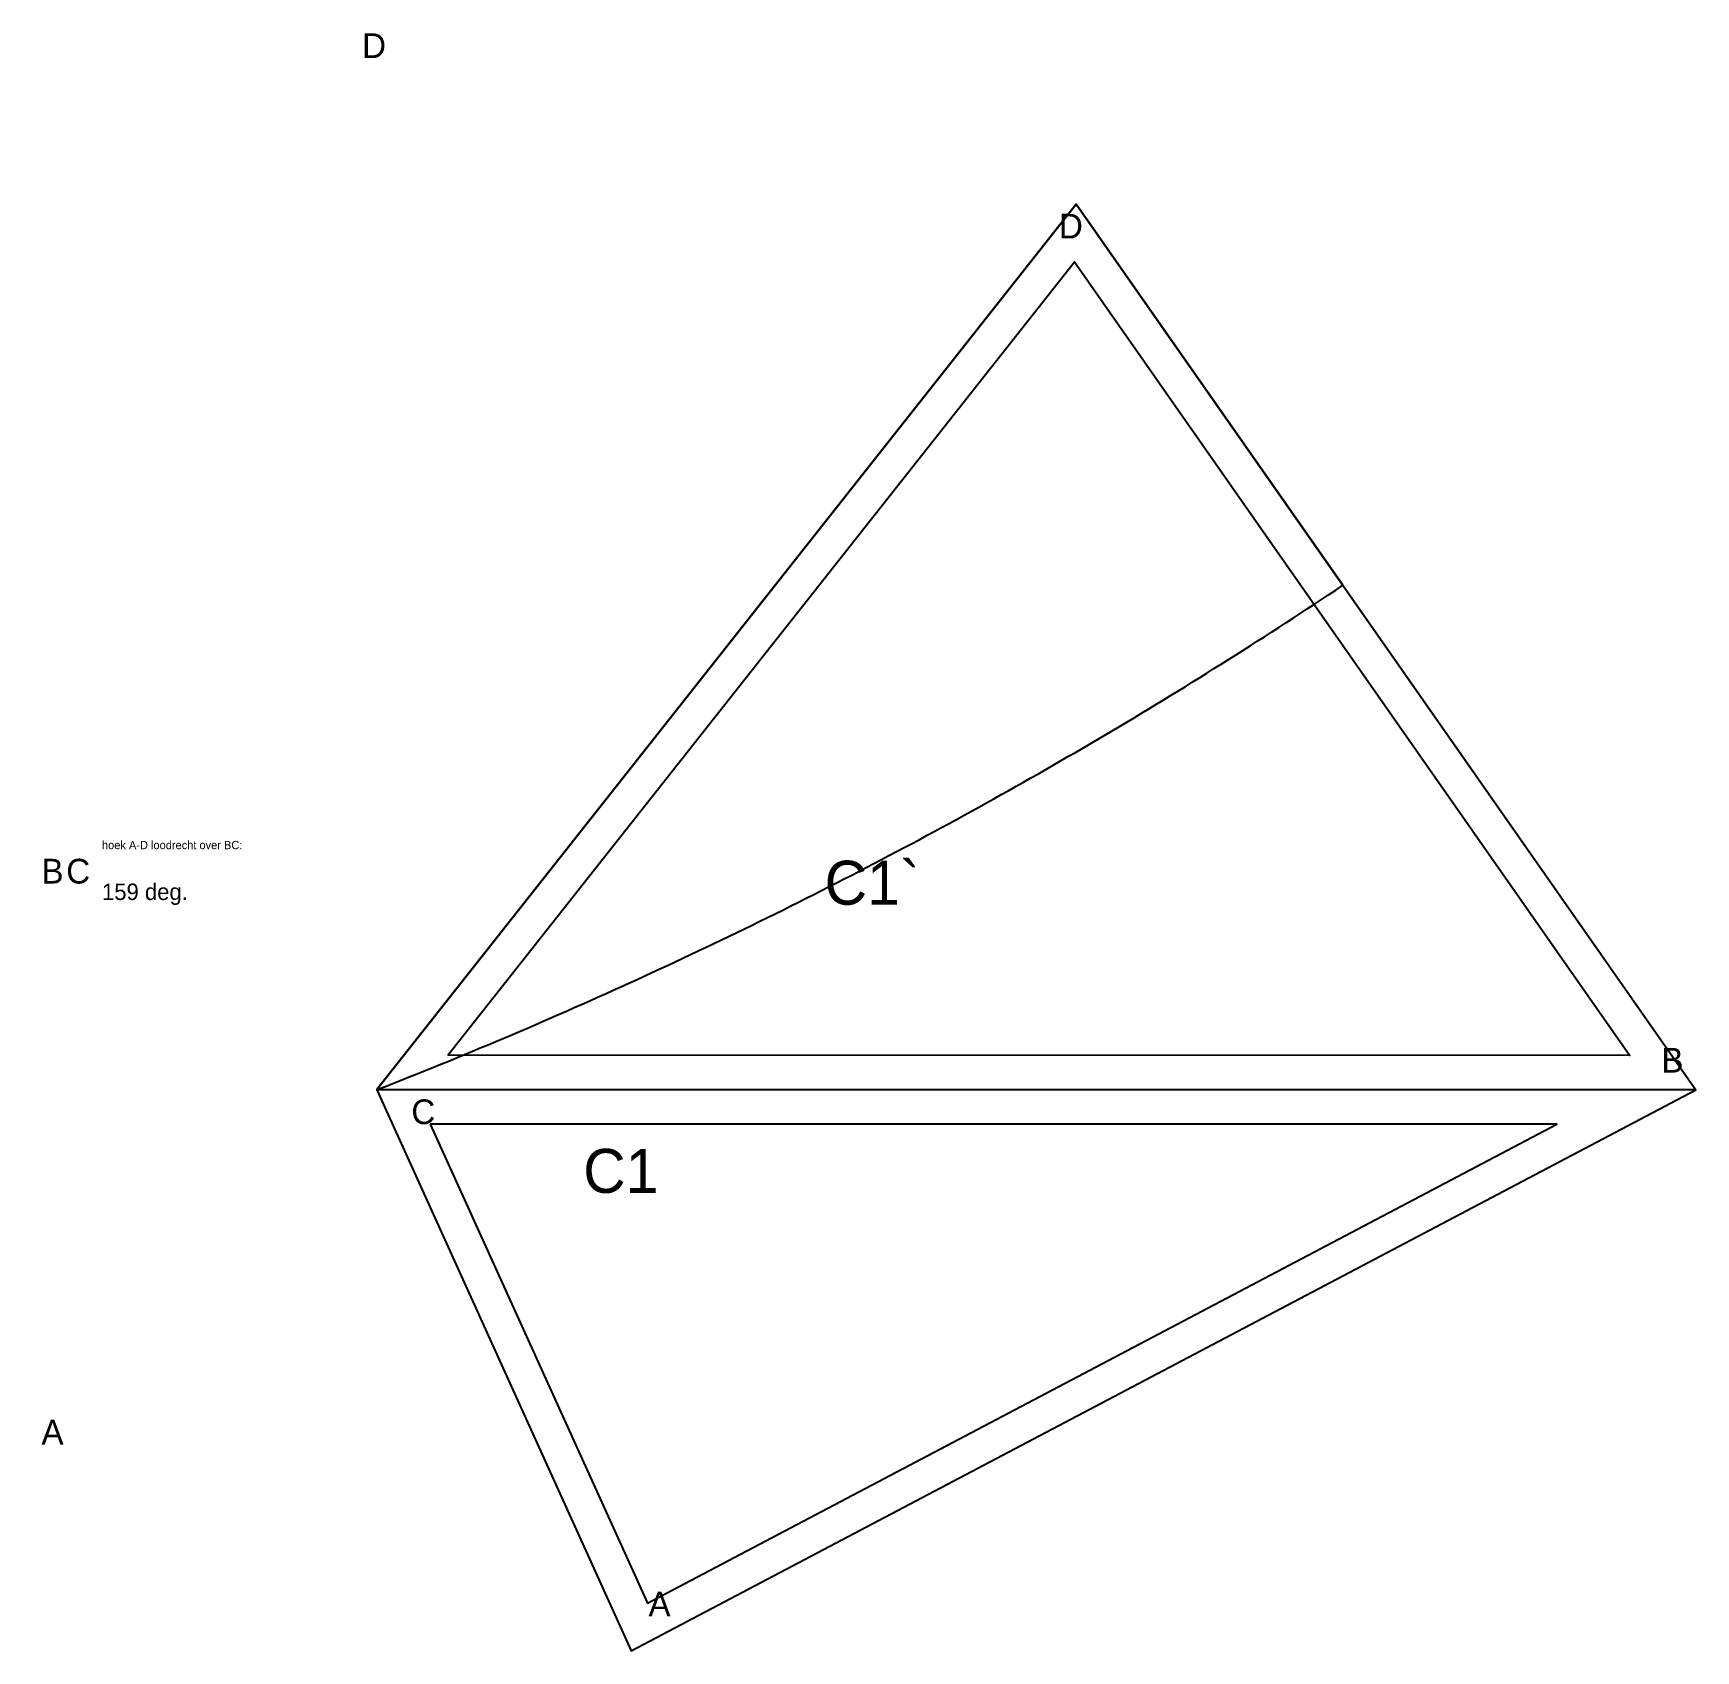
# Model space of a CAD drawing. Extents: x -8646 to 178477, y -34077 to 43180.
# Drawn here: x 174927 to 177346, y 20042 to 22395 of the extents above; entities that cross this region are included whole.
import ezdxf

# ---------------------------------------------------------------- set-up
doc = ezdxf.new("R2010")
doc.units = 0
doc.header["$MEASUREMENT"] = 0
for name, color, linetype in [('08-text.roosters', 7, 'CONTINUOUS'), ('81_roosters.GEVULD', 7, 'CONTINUOUS'), ('81_roosters.offsets', 1, 'CONTINUOUS'), ('81_ROOSTERS_PLINE', 5, 'CONTINUOUS')]:
    doc.layers.add(name, color=color, linetype=linetype)

msp = doc.modelspace()

# ---------------------------------------------------------------- texts
at = {"layer": '08-text.roosters'}
for s, height, p in [('D', 36, (175405.8, 22359.1, -1017.1)), ('D', 36, (176419.5, 22096.5)), ('hoek A-D loodrecht over BC: ', 12, (175027.4, 21208.1)), ('B', 36, (174939.4, 21158.1)), ('C', 36, (174975.4, 21158.1)), ('C1`', 64, (176078.6, 21127.3)), ('159 deg.', 24, (175027.4, 21134.1)), ('B', 36, (177295.8, 20883.1)), ('C', 36, (175477.4, 20808.1)), ('C1', 64, (175727.4, 20708.1)), ('A', 36, (174939.4, 20342, -370)), ('A', 36, (175822.4, 20092))]:
    msp.add_text(s, height=height, dxfattribs=at).set_placement(p)

# ---------------------------------------------------------------- linework, layer by layer
at = {"layer": '81_roosters.GEVULD', "extrusion": (7.2582e-05, 5.07759e-05, -1)}
msp.add_lwpolyline([(-175427.2, 20858.4), (-175427.3, 20858.5), (-175427.5, 20858.5), (-175427.6, 20858.5), (-175427.7, 20858.6), (-175427.8, 20858.6), (-175427.9, 20858.7), (-175428, 20858.7), (-175428.1, 20858.7), (-175428.2, 20858.8), (-175428.3, 20858.8), (-175428.5, 20858.8), (-175428.6, 20858.9), (-175428.7, 20858.9), (-175428.8, 20858.9), (-175428.9, 20859), (-175429, 20859), (-175429.1, 20859), (-175429.2, 20859.1), (-175429.4, 20859.2), (-175429.6, 20859.2), (-175429.9, 20859.3), (-175430.1, 20859.4), (-175430.3, 20859.4), (-175430.5, 20859.5), (-175430.7, 20859.6), (-175430.9, 20859.6), (-175431.1, 20859.7), (-175431.3, 20859.8), (-175431.5, 20859.9), (-175431.7, 20859.9), (-175431.9, 20860), (-175432.1, 20860.1), (-175432.3, 20860.1), (-175432.5, 20860.2), (-175432.7, 20860.3), (-175432.9, 20860.4), (-175433.1, 20860.4), (-175433.3, 20860.5), (-175433.5, 20860.6), (-175433.7, 20860.6), (-175433.9, 20860.7), (-175434.1, 20860.8), (-175434.2, 20860.8), (-175434.4, 20860.9), (-175434.6, 20861), (-175434.8, 20861.1), (-175435, 20861.1), (-175435.2, 20861.2), (-175435.4, 20861.3), (-175435.6, 20861.3), (-175435.8, 20861.4), (-175435.9, 20861.5), (-175436.1, 20861.6), (-175436.5, 20861.7), (-175436.9, 20861.8), (-175437.2, 20862), (-175437.6, 20862.1), (-175438, 20862.3), (-175438.3, 20862.4), (-175439.8, 20863), (-175451.3, 20867.5), (-175462.8, 20872.1), (-175474.3, 20876.7), (-175485.9, 20881.3), (-175497.4, 20885.9), (-175508.9, 20890.6), (-175520.3, 20895.3), (-175531.8, 20899.9), (-175543.3, 20904.7), (-175554.8, 20909.4), (-175566.2, 20914.1), (-175577.7, 20918.9), (-175589.1, 20923.7), (-175600.5, 20928.5), (-175612, 20933.3), (-175623.4, 20938.1), (-175634.8, 20943), (-175646.2, 20947.9), (-175657.6, 20952.8), (-175669, 20957.7), (-175680.3, 20962.6), (-175691.7, 20967.6), (-175703.1, 20972.6), (-175714.4, 20977.6), (-175725.8, 20982.6), (-175737.1, 20987.6), (-175748.4, 20992.7), (-175759.7, 20997.7), (-175771, 21002.8), (-175782.3, 21007.9), (-175793.6, 21013.1), (-175804.9, 21018.2), (-175816.2, 21023.4), (-175827.4, 21028.6), (-175838.7, 21033.8), (-175849.9, 21039), (-175861.2, 21044.3), (-175872.4, 21049.5), (-175883.6, 21054.8), (-175894.8, 21060.1), (-175906.1, 21065.4), (-175917.2, 21070.7), (-175928.4, 21076.1), (-175939.6, 21081.5), (-175950.8, 21086.9), (-175961.9, 21092.3), (-175973.1, 21097.7), (-175984.2, 21103.2), (-175995.3, 21108.6), (-176006.5, 21114.1), (-176017.6, 21119.6), (-176028.7, 21125.2), (-176039.8, 21130.7), (-176050.9, 21136.3), (-176061.9, 21141.8), (-176073, 21147.4), (-176084, 21153.1), (-176095.1, 21158.7), (-176106.1, 21164.4), (-176117.2, 21170), (-176128.2, 21175.7), (-176139.2, 21181.4), (-176150.2, 21187.2), (-176161.2, 21192.9), (-176172.1, 21198.7), (-176183.1, 21204.5), (-176194.1, 21210.3), (-176205, 21216.1), (-176216, 21221.9), (-176226.9, 21227.8), (-176237.8, 21233.7), (-176248.7, 21239.6), (-176259.6, 21245.5), (-176270.5, 21251.4), (-176281.4, 21257.4), (-176292.2, 21263.4), (-176303.1, 21269.3), (-176314, 21275.4), (-176324.8, 21281.4), (-176335.6, 21287.4), (-176346.4, 21293.5), (-176357.2, 21299.6), (-176368, 21305.7), (-176378.8, 21311.8), (-176389.6, 21317.9), (-176400.4, 21324.1), (-176411.1, 21330.3), (-176421.9, 21336.4), (-176432.6, 21342.7), (-176443.3, 21348.9), (-176454, 21355.1), (-176464.7, 21361.4), (-176475.4, 21367.7), (-176486.1, 21374), (-176496.8, 21380.3), (-176507.4, 21386.6), (-176518.1, 21393), (-176528.7, 21399.4), (-176539.4, 21405.8), (-176550, 21412.2), (-176560.6, 21418.6), (-176571.2, 21425), (-176581.8, 21431.5), (-176592.3, 21438), (-176602.9, 21444.5), (-176613.4, 21451), (-176624, 21457.5), (-176634.5, 21464.1), (-176645, 21470.7), (-176655.5, 21477.3), (-176666, 21483.9), (-176676.5, 21490.5), (-176687, 21497.1), (-176697.4, 21503.8), (-176707.9, 21510.5), (-176718.3, 21517.2), (-176728.8, 21523.9), (-176739.2, 21530.6), (-176749.6, 21537.4), (-176760, 21544.1), (-176770.3, 21550.9), (-176780.7, 21557.7), (-176791.1, 21564.5), (-176801.4, 21571.4), (-176811.8, 21578.2), (-176822.1, 21585.1), (-176832.4, 21592), (-176444.5, 22146.5), (-175427.2, 20858.4)], dxfattribs=at)
at = {"layer": '81_roosters.offsets', "elevation": -0.1, "flags": 128}
for points in [[(175427.2, 20858.4), (176444.5, 22146.5), (177345.8, 20858.1)], [(175530.4, 20908.4), (176442.1, 22062.7), (177249.8, 20908.1)]]:
    msp.add_lwpolyline(points, close=True, dxfattribs=at)
at = {"layer": '81_roosters.offsets', "flags": 128}
for points in [[(175427.4, 20858.1), (175797.4, 20042), (177345.8, 20858.1)], [(175505, 20808.1), (175821, 20111), (177143.7, 20808.1)]]:
    msp.add_lwpolyline(points, close=True, dxfattribs=at)
at = {"layer": '81_ROOSTERS_PLINE', "extrusion": (-0.932152, 0.362068, -7.2582e-05)}
msp.add_lwpolyline([(-83058.5, -11.1), (-83058.6, -11.2), (-83058.6, -11.3), (-83058.6, -11.4), (-83058.7, -11.6), (-83058.7, -11.7), (-83058.7, -11.8), (-83058.8, -11.9), (-83058.8, -12), (-83058.8, -12.1), (-83058.9, -12.2), (-83058.9, -12.3), (-83058.9, -12.4), (-83059, -12.5), (-83059, -12.7), (-83059.1, -12.8), (-83059.1, -12.9), (-83059.1, -13), (-83059.2, -13.1), (-83059.2, -13.3), (-83059.3, -13.5), (-83059.4, -13.7), (-83059.4, -13.9), (-83059.5, -14.1), (-83059.6, -14.4), (-83059.7, -14.6), (-83059.7, -14.8), (-83059.8, -15), (-83059.9, -15.2), (-83059.9, -15.4), (-83060, -15.6), (-83060.1, -15.8), (-83060.2, -16), (-83060.2, -16.2), (-83060.3, -16.4), (-83060.4, -16.6), (-83060.4, -16.8), (-83060.5, -17), (-83060.6, -17.2), (-83060.6, -17.4), (-83060.7, -17.5), (-83060.8, -17.7), (-83060.9, -17.9), (-83060.9, -18.1), (-83061, -18.3), (-83061.1, -18.5), (-83061.1, -18.7), (-83061.2, -18.9), (-83061.3, -19.1), (-83061.4, -19.3), (-83061.4, -19.4), (-83061.5, -19.6), (-83061.6, -19.8), (-83061.6, -20), (-83061.8, -20.4), (-83061.9, -20.7), (-83062.1, -21.1), (-83062.2, -21.5), (-83062.3, -21.8), (-83062.5, -22.2), (-83063.1, -23.6), (-83067.6, -35.2), (-83072.2, -46.7), (-83076.8, -58.2), (-83081.4, -69.7), (-83086, -81.2), (-83090.7, -92.7), (-83095.3, -104.2), (-83100, -115.7), (-83104.7, -127.2), (-83109.5, -138.6), (-83114.2, -150.1), (-83119, -161.5), (-83123.8, -173), (-83128.6, -184.4), (-83133.4, -195.8), (-83138.2, -207.2), (-83143.1, -218.7), (-83148, -230.1), (-83152.9, -241.4), (-83157.8, -252.8), (-83162.7, -264.2), (-83167.7, -275.6), (-83172.7, -286.9), (-83177.7, -298.3), (-83182.7, -309.6), (-83187.7, -321), (-83192.8, -332.3), (-83197.8, -343.6), (-83202.9, -354.9), (-83208, -366.2), (-83213.2, -377.5), (-83218.3, -388.8), (-83223.5, -400.1), (-83228.7, -411.3), (-83233.9, -422.6), (-83239.1, -433.8), (-83244.3, -445.1), (-83249.6, -456.3), (-83254.9, -467.5), (-83260.2, -478.7), (-83265.5, -489.9), (-83270.8, -501.1), (-83276.2, -512.3), (-83281.6, -523.5), (-83287, -534.6), (-83292.4, -545.8), (-83297.8, -556.9), (-83303.2, -568.1), (-83308.7, -579.2), (-83314.2, -590.3), (-83319.7, -601.5), (-83325.2, -612.6), (-83330.8, -623.6), (-83336.3, -634.7), (-83341.9, -645.8), (-83347.5, -656.9), (-83353.1, -667.9), (-83358.8, -679), (-83364.4, -690), (-83370.1, -701), (-83375.8, -712), (-83381.5, -723.1), (-83387.3, -734), (-83393, -745), (-83398.8, -756), (-83404.6, -767), (-83410.4, -777.9), (-83416.2, -788.9), (-83422, -799.8), (-83427.9, -810.8), (-83433.8, -821.7), (-83439.7, -832.6), (-83445.6, -843.5), (-83451.5, -854.4), (-83457.5, -865.3), (-83463.4, -876.1), (-83469.4, -887), (-83475.4, -897.8), (-83481.5, -908.7), (-83487.5, -919.5), (-83493.6, -930.3), (-83499.7, -941.1), (-83505.8, -951.9), (-83511.9, -962.7), (-83518, -973.5), (-83524.2, -984.2), (-83530.3, -995), (-83536.5, -1005.7), (-83542.7, -1016.5), (-83549, -1027.2), (-83555.2, -1037.9), (-83561.5, -1048.6), (-83567.8, -1059.3), (-83574.1, -1070), (-83580.4, -1080.7), (-83586.7, -1091.3), (-83593.1, -1102), (-83599.4, -1112.6), (-83605.8, -1123.2), (-83612.3, -1133.9), (-83618.7, -1144.5), (-83625.1, -1155.1), (-83631.6, -1165.6), (-83638.1, -1176.2), (-83644.6, -1186.8), (-83651.1, -1197.3), (-83657.6, -1207.9), (-83664.2, -1218.4), (-83670.7, -1228.9), (-83677.3, -1239.4), (-83683.9, -1249.9), (-83690.6, -1260.4), (-83697.2, -1270.9), (-83703.9, -1281.3), (-83710.5, -1291.8), (-83717.2, -1302.2), (-83724, -1312.6), (-83730.7, -1323), (-83737.4, -1333.4), (-83744.2, -1343.8), (-83751, -1354.2), (-83757.8, -1364.6), (-83764.6, -1374.9), (-83771.4, -1385.3), (-83778.3, -1395.6), (-83785.2, -1405.9), (-83792.1, -1416.3), (-84346.5, -1028.4), (-83058.5, -11.1)], dxfattribs=at)
at = {"layer": '81_ROOSTERS_PLINE', "extrusion": (0.932152, -0.362068, 7.2582e-05)}
msp.add_lwpolyline([(83792.1, -1416.3), (83058.2, -1929.7), (83058.5, -12.1), (83058.5, -12.1), (83058.5, -12.1), (83058.5, -12.1), (83058.5, -12.1), (83058.5, -12.1), (83058.5, -12.1), (83058.5, -12.1), (83058.5, -12.1), (83058.5, -12.1), (83058.5, -12.1), (83058.5, -12.1), (83058.5, -12.1), (83058.5, -12.1), (83058.5, -12.1), (83058.5, -12.1), (83058.5, -12.1), (83058.5, -12.1), (83058.5, -12.1), (83058.5, -12.1), (83058.5, -12.1), (83058.5, -12.1), (83058.5, -12.1), (83058.5, -12.1), (83058.5, -12.1), (83058.5, -12.1), (83058.5, -12.1), (83058.5, -12.1), (83058.5, -12.1), (83058.5, -12.1), (83058.5, -12.1), (83058.5, -12.1), (83058.5, -12.1), (83058.5, -12.1), (83058.5, -12.1), (83058.5, -12.1), (83058.5, -12.1), (83058.5, -12.1), (83058.5, -12.1), (83058.5, -12.1), (83058.5, -12.1), (83058.5, -12.1), (83058.5, -12.1), (83058.5, -12.1), (83058.5, -12.1), (83058.5, -12.1), (83058.5, -12.1), (83058.5, -12.1), (83058.5, -12.1), (83058.5, -12.1), (83058.5, -12.1), (83058.5, -12.1), (83058.5, -12.1), (83058.5, -12.1), (83058.5, -12.1), (83058.5, -12.1), (83058.5, -12.1), (83058.5, -12.1), (83058.5, -12.1), (83058.5, -12.1), (83058.5, -12.1), (83058.5, -12.1), (83058.5, -12.1), (83058.5, -12.1), (83058.5, -12.1), (83058.5, -12.1), (83058.5, -12.1), (83058.5, -12.1), (83058.5, -12.1), (83058.5, -12.1), (83058.5, -12), (83058.5, -12), (83058.5, -12), (83058.5, -12), (83058.5, -12), (83058.5, -12), (83058.5, -12), (83058.5, -12), (83058.5, -12), (83058.5, -12), (83058.5, -11.9), (83058.5, -11.9), (83058.5, -11.9), (83058.5, -11.9), (83058.5, -11.9), (83058.5, -11.9), (83058.5, -11.9), (83058.5, -11.9), (83058.5, -11.8), (83058.5, -11.8), (83058.5, -11.8), (83058.5, -11.8), (83058.5, -11.8), (83058.5, -11.7), (83058.5, -11.7), (83058.5, -11.7), (83058.5, -11.7), (83058.5, -11.6), (83058.5, -11.6), (83058.5, -11.6), (83058.5, -11.6), (83058.5, -11.6), (83058.5, -11.5), (83058.5, -11.5), (83058.5, -11.5), (83058.5, -11.5), (83058.5, -11.4), (83058.5, -11.4), (83058.5, -11.4), (83058.5, -11.4), (83058.5, -11.4), (83058.5, -11.3), (83058.5, -11.3), (83058.5, -11.3), (83058.5, -11.3), (83058.5, -11.2), (83058.5, -11.2), (83058.5, -11.2), (83058.5, -11.2), (83058.5, -11.1), (83058.5, -11.1), (83058.5, -11.1), (83058.6, -11.2), (83058.6, -11.3), (83058.6, -11.4), (83058.7, -11.6), (83058.7, -11.7), (83058.7, -11.8), (83058.8, -11.9), (83058.8, -12), (83058.8, -12.1), (83058.9, -12.2), (83058.9, -12.3), (83058.9, -12.4), (83059, -12.5), (83059, -12.7), (83059.1, -12.8), (83059.1, -12.9), (83059.1, -13), (83059.2, -13.1), (83059.2, -13.3), (83059.3, -13.5), (83059.4, -13.7), (83059.4, -13.9), (83059.5, -14.1), (83059.6, -14.4), (83059.7, -14.6), (83059.7, -14.8), (83059.8, -15), (83059.9, -15.2), (83059.9, -15.4), (83060, -15.6), (83060.1, -15.8), (83060.2, -16), (83060.2, -16.2), (83060.3, -16.4), (83060.4, -16.6), (83060.4, -16.8), (83060.5, -17), (83060.6, -17.2), (83060.6, -17.4), (83060.7, -17.5), (83060.8, -17.7), (83060.9, -17.9), (83060.9, -18.1), (83061, -18.3), (83061.1, -18.5), (83061.1, -18.7), (83061.2, -18.9), (83061.3, -19.1), (83061.4, -19.3), (83061.4, -19.4), (83061.5, -19.6), (83061.6, -19.8), (83061.6, -20), (83061.8, -20.4), (83061.9, -20.7), (83062.1, -21.1), (83062.2, -21.5), (83062.3, -21.8), (83062.5, -22.2), (83063.1, -23.6), (83067.6, -35.2), (83072.2, -46.7), (83076.8, -58.2), (83081.4, -69.7), (83086, -81.2), (83090.7, -92.7), (83095.3, -104.2), (83100, -115.7), (83104.7, -127.2), (83109.5, -138.6), (83114.2, -150.1), (83119, -161.5), (83123.8, -173), (83128.6, -184.4), (83133.4, -195.8), (83138.2, -207.2), (83143.1, -218.7), (83148, -230.1), (83152.9, -241.4), (83157.8, -252.8), (83162.7, -264.2), (83167.7, -275.6), (83172.7, -286.9), (83177.7, -298.3), (83182.7, -309.6), (83187.7, -321), (83192.8, -332.3), (83197.8, -343.6), (83202.9, -354.9), (83208, -366.2), (83213.2, -377.5), (83218.3, -388.8), (83223.5, -400.1), (83228.7, -411.3), (83233.9, -422.6), (83239.1, -433.8), (83244.3, -445.1), (83249.6, -456.3), (83254.9, -467.5), (83260.2, -478.7), (83265.5, -489.9), (83270.8, -501.1), (83276.2, -512.3), (83281.6, -523.5), (83287, -534.6), (83292.4, -545.8), (83297.8, -556.9), (83303.2, -568.1), (83308.7, -579.2), (83314.2, -590.3), (83319.7, -601.5), (83325.2, -612.6), (83330.8, -623.6), (83336.3, -634.7), (83341.9, -645.8), (83347.5, -656.9), (83353.1, -667.9), (83358.8, -679), (83364.4, -690), (83370.1, -701), (83375.8, -712), (83381.5, -723.1), (83387.3, -734), (83393, -745), (83398.8, -756), (83404.6, -767), (83410.4, -777.9), (83416.2, -788.9), (83422, -799.8), (83427.9, -810.8), (83433.8, -821.7), (83439.7, -832.6), (83445.6, -843.5), (83451.5, -854.4), (83457.5, -865.3), (83463.4, -876.1), (83469.4, -887), (83475.4, -897.8), (83481.5, -908.7), (83487.5, -919.5), (83493.6, -930.3), (83499.7, -941.1), (83505.8, -951.9), (83511.9, -962.7), (83518, -973.5), (83524.2, -984.2), (83530.3, -995), (83536.5, -1005.7), (83542.7, -1016.5), (83549, -1027.2), (83555.2, -1037.9), (83561.5, -1048.6), (83567.8, -1059.3), (83574.1, -1070), (83580.4, -1080.7), (83586.7, -1091.3), (83593.1, -1102), (83599.4, -1112.6), (83605.8, -1123.2), (83612.3, -1133.9), (83618.7, -1144.5), (83625.1, -1155.1), (83631.6, -1165.6), (83638.1, -1176.2), (83644.6, -1186.8), (83651.1, -1197.3), (83657.6, -1207.9), (83664.2, -1218.4), (83670.7, -1228.9), (83677.3, -1239.4), (83683.9, -1249.9), (83690.6, -1260.4), (83697.2, -1270.9), (83703.9, -1281.3), (83710.5, -1291.8), (83717.2, -1302.2), (83724, -1312.6), (83730.7, -1323), (83737.4, -1333.4), (83744.2, -1343.8), (83751, -1354.2), (83757.8, -1364.6), (83764.6, -1374.9), (83771.4, -1385.3), (83778.3, -1395.6), (83785.2, -1405.9), (83792.1, -1416.3)], dxfattribs=at)
at = {"layer": '81_ROOSTERS_PLINE', "extrusion": (-7.2582e-05, -5.07759e-05, 1)}
msp.add_lwpolyline([(176832.4, 21592), (177345.8, 20858.1), (175428.2, 20858.4), (175428.2, 20858.4), (175428.2, 20858.4), (175428.2, 20858.4), (175428.2, 20858.4), (175428.2, 20858.4), (175428.2, 20858.4), (175428.2, 20858.4), (175428.2, 20858.4), (175428.2, 20858.4), (175428.2, 20858.4), (175428.2, 20858.4), (175428.2, 20858.4), (175428.2, 20858.4), (175428.2, 20858.4), (175428.2, 20858.4), (175428.2, 20858.4), (175428.2, 20858.4), (175428.2, 20858.4), (175428.2, 20858.4), (175428.2, 20858.4), (175428.2, 20858.4), (175428.2, 20858.4), (175428.2, 20858.4), (175428.2, 20858.4), (175428.2, 20858.4), (175428.2, 20858.4), (175428.2, 20858.4), (175428.2, 20858.4), (175428.2, 20858.4), (175428.2, 20858.4), (175428.2, 20858.4), (175428.2, 20858.4), (175428.2, 20858.4), (175428.2, 20858.4), (175428.2, 20858.4), (175428.2, 20858.4), (175428.2, 20858.4), (175428.2, 20858.4), (175428.2, 20858.4), (175428.2, 20858.4), (175428.2, 20858.4), (175428.2, 20858.4), (175428.2, 20858.4), (175428.2, 20858.4), (175428.2, 20858.4), (175428.2, 20858.4), (175428.2, 20858.4), (175428.2, 20858.4), (175428.2, 20858.4), (175428.2, 20858.4), (175428.2, 20858.4), (175428.2, 20858.4), (175428.2, 20858.4), (175428.2, 20858.4), (175428.2, 20858.4), (175428.2, 20858.4), (175428.2, 20858.4), (175428.2, 20858.4), (175428.2, 20858.4), (175428.2, 20858.4), (175428.2, 20858.4), (175428.2, 20858.4), (175428.2, 20858.4), (175428.2, 20858.4), (175428.2, 20858.4), (175428.2, 20858.4), (175428.2, 20858.4), (175428.2, 20858.4), (175428.2, 20858.4), (175428.2, 20858.4), (175428.2, 20858.4), (175428.2, 20858.4), (175428.2, 20858.4), (175428.2, 20858.4), (175428.1, 20858.4), (175428.1, 20858.4), (175428.1, 20858.4), (175428.1, 20858.4), (175428.1, 20858.4), (175428.1, 20858.4), (175428.1, 20858.4), (175428.1, 20858.4), (175428, 20858.4), (175428, 20858.4), (175428, 20858.4), (175428, 20858.4), (175428, 20858.4), (175428, 20858.4), (175427.9, 20858.4), (175427.9, 20858.4), (175427.9, 20858.4), (175427.9, 20858.4), (175427.9, 20858.4), (175427.8, 20858.4), (175427.8, 20858.4), (175427.8, 20858.4), (175427.8, 20858.4), (175427.7, 20858.4), (175427.7, 20858.4), (175427.7, 20858.4), (175427.7, 20858.4), (175427.7, 20858.4), (175427.6, 20858.4), (175427.6, 20858.4), (175427.6, 20858.4), (175427.6, 20858.4), (175427.5, 20858.4), (175427.5, 20858.4), (175427.5, 20858.4), (175427.5, 20858.4), (175427.5, 20858.4), (175427.4, 20858.4), (175427.4, 20858.4), (175427.4, 20858.4), (175427.4, 20858.4), (175427.3, 20858.4), (175427.3, 20858.4), (175427.3, 20858.4), (175427.3, 20858.4), (175427.3, 20858.4), (175427.2, 20858.4), (175427.3, 20858.5), (175427.5, 20858.5), (175427.6, 20858.5), (175427.7, 20858.6), (175427.8, 20858.6), (175427.9, 20858.7), (175428, 20858.7), (175428.1, 20858.7), (175428.2, 20858.8), (175428.3, 20858.8), (175428.5, 20858.8), (175428.6, 20858.9), (175428.7, 20858.9), (175428.8, 20858.9), (175428.9, 20859), (175429, 20859), (175429.1, 20859), (175429.2, 20859.1), (175429.4, 20859.2), (175429.6, 20859.2), (175429.9, 20859.3), (175430.1, 20859.4), (175430.3, 20859.4), (175430.5, 20859.5), (175430.7, 20859.6), (175430.9, 20859.6), (175431.1, 20859.7), (175431.3, 20859.8), (175431.5, 20859.9), (175431.7, 20859.9), (175431.9, 20860), (175432.1, 20860.1), (175432.3, 20860.1), (175432.5, 20860.2), (175432.7, 20860.3), (175432.9, 20860.4), (175433.1, 20860.4), (175433.3, 20860.5), (175433.5, 20860.6), (175433.7, 20860.6), (175433.9, 20860.7), (175434.1, 20860.8), (175434.2, 20860.8), (175434.4, 20860.9), (175434.6, 20861), (175434.8, 20861.1), (175435, 20861.1), (175435.2, 20861.2), (175435.4, 20861.3), (175435.6, 20861.3), (175435.8, 20861.4), (175435.9, 20861.5), (175436.1, 20861.6), (175436.5, 20861.7), (175436.9, 20861.8), (175437.2, 20862), (175437.6, 20862.1), (175438, 20862.3), (175438.3, 20862.4), (175439.8, 20863), (175451.3, 20867.5), (175462.8, 20872.1), (175474.3, 20876.7), (175485.9, 20881.3), (175497.4, 20885.9), (175508.9, 20890.6), (175520.3, 20895.3), (175531.8, 20899.9), (175543.3, 20904.7), (175554.8, 20909.4), (175566.2, 20914.1), (175577.7, 20918.9), (175589.1, 20923.7), (175600.5, 20928.5), (175612, 20933.3), (175623.4, 20938.1), (175634.8, 20943), (175646.2, 20947.9), (175657.6, 20952.8), (175669, 20957.7), (175680.3, 20962.6), (175691.7, 20967.6), (175703.1, 20972.6), (175714.4, 20977.6), (175725.8, 20982.6), (175737.1, 20987.6), (175748.4, 20992.7), (175759.7, 20997.7), (175771, 21002.8), (175782.3, 21007.9), (175793.6, 21013.1), (175804.9, 21018.2), (175816.2, 21023.4), (175827.4, 21028.6), (175838.7, 21033.8), (175849.9, 21039), (175861.2, 21044.3), (175872.4, 21049.5), (175883.6, 21054.8), (175894.8, 21060.1), (175906.1, 21065.4), (175917.2, 21070.7), (175928.4, 21076.1), (175939.6, 21081.5), (175950.8, 21086.9), (175961.9, 21092.3), (175973.1, 21097.7), (175984.2, 21103.2), (175995.3, 21108.6), (176006.5, 21114.1), (176017.6, 21119.6), (176028.7, 21125.2), (176039.8, 21130.7), (176050.9, 21136.3), (176061.9, 21141.8), (176073, 21147.4), (176084, 21153.1), (176095.1, 21158.7), (176106.1, 21164.4), (176117.2, 21170), (176128.2, 21175.7), (176139.2, 21181.4), (176150.2, 21187.2), (176161.2, 21192.9), (176172.1, 21198.7), (176183.1, 21204.5), (176194.1, 21210.3), (176205, 21216.1), (176216, 21221.9), (176226.9, 21227.8), (176237.8, 21233.7), (176248.7, 21239.6), (176259.6, 21245.5), (176270.5, 21251.4), (176281.4, 21257.4), (176292.2, 21263.4), (176303.1, 21269.3), (176314, 21275.4), (176324.8, 21281.4), (176335.6, 21287.4), (176346.4, 21293.5), (176357.2, 21299.6), (176368, 21305.7), (176378.8, 21311.8), (176389.6, 21317.9), (176400.4, 21324.1), (176411.1, 21330.3), (176421.9, 21336.4), (176432.6, 21342.7), (176443.3, 21348.9), (176454, 21355.1), (176464.7, 21361.4), (176475.4, 21367.7), (176486.1, 21374), (176496.8, 21380.3), (176507.4, 21386.6), (176518.1, 21393), (176528.7, 21399.4), (176539.4, 21405.8), (176550, 21412.2), (176560.6, 21418.6), (176571.2, 21425), (176581.8, 21431.5), (176592.3, 21438), (176602.9, 21444.5), (176613.4, 21451), (176624, 21457.5), (176634.5, 21464.1), (176645, 21470.7), (176655.5, 21477.3), (176666, 21483.9), (176676.5, 21490.5), (176687, 21497.1), (176697.4, 21503.8), (176707.9, 21510.5), (176718.3, 21517.2), (176728.8, 21523.9), (176739.2, 21530.6), (176749.6, 21537.4), (176760, 21544.1), (176770.3, 21550.9), (176780.7, 21557.7), (176791.1, 21564.5), (176801.4, 21571.4), (176811.8, 21578.2), (176822.1, 21585.1), (176832.4, 21592)], dxfattribs=at)
at = {"layer": '81_ROOSTERS_PLINE', "extrusion": (-1, 1.54371e-15, 4.44089e-16)}
msp.add_lwpolyline([(-21158.1, 0), (-20342, -370), (-21158.1, -1918.4), (-21158.5, -0.8), (-21158.1, 0)], dxfattribs=at)
at = {"layer": '81_ROOSTERS_PLINE', "extrusion": (-7.21645e-16, 1.16573e-15, -1)}
msp.add_lwpolyline([(-175427.4, 20858.1), (-175797.4, 20042), (-177345.8, 20858.1), (-175428.2, 20858.5), (-175427.4, 20858.1)], dxfattribs=at)

msp.set_redraw_order([(e.dxf.handle, doc.entitydb.next_handle()) for e in msp.query("TEXT MTEXT ATTDEF DIMENSION ARC_DIMENSION")])  # texts and dimensions are drawn at this point

doc.saveas('drawing.dxf')
